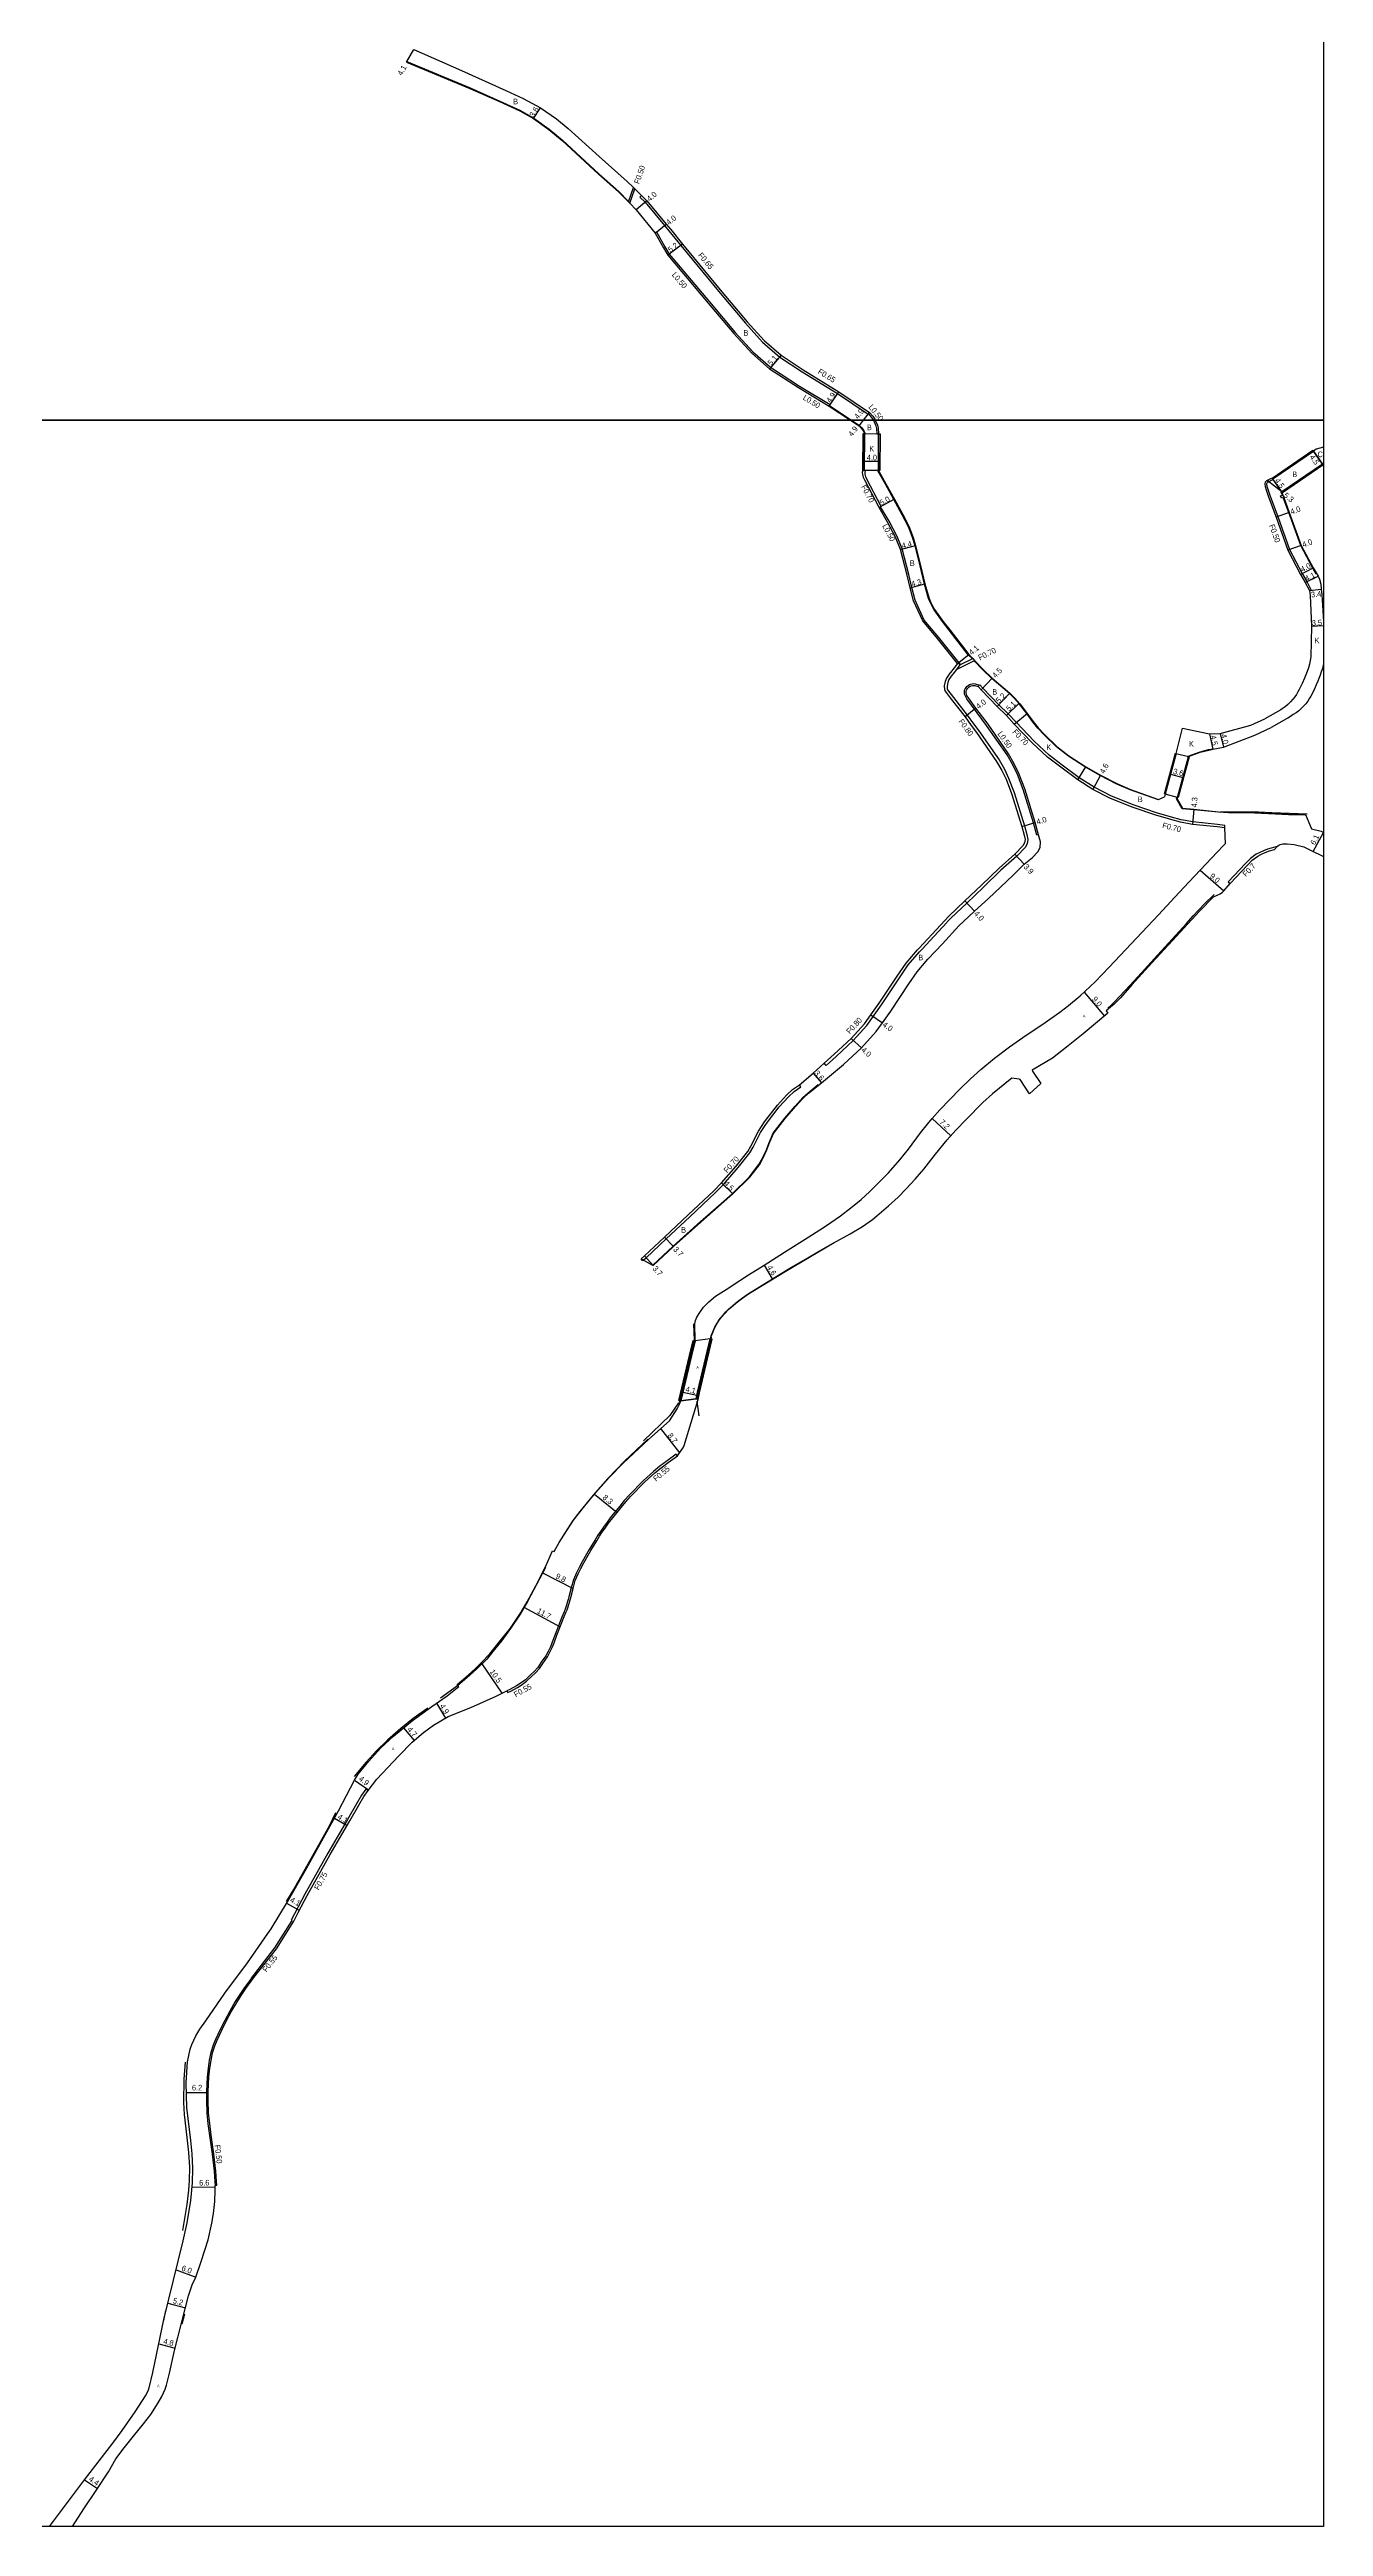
# Model space of a CAD drawing. Header units: metres. Extents: x -28000 to -24000, y -108000 to -105000.
# Drawn here: x -26763 to -26400, y -108000 to -107294 of the extents above; entities that cross this region are included whole.
import ezdxf

# ---------------------------------------------------------------- set-up
doc = ezdxf.new("R2010")
doc.units = ezdxf.units.M
doc.header["$LTSCALE"] = 2.5
for name, color, linetype in [('側溝・桝', 7, 'Continuous'), ('図郭', 7, 'Continuous'), ('幅員', 7, 'Continuous'), ('歩道・分離帯・安全施設', 7, 'Continuous'), ('舗装', 7, 'Continuous'), ('道路', 7, 'Continuous')]:
    doc.layers.add(name, color=color, linetype=linetype)
doc.styles.get("Standard").update_dxf_attribs({"font": ''})
doc.styles.add('YOKO_DECO', font='')
doc.styles.get('Standard').set_extended_font_data('@MS PGothic')
doc.styles.get('YOKO_DECO').set_extended_font_data('MS PGothic')

msp = doc.modelspace()

# ---------------------------------------------------------------- linework, layer by layer
at = {"layer": '側溝・桝'}
for points in [[(-26597.98, -107337.8), (-26596.55, -107333.71)], [(-26597.59, -107338.2), (-26596.16, -107334.1)], [(-26594.28, -107335.93), (-26594.71, -107336.42), (-26593.2, -107337.89), (-26587.72, -107344.56), (-26586.42, -107346.07), (-26583.07, -107350.26), (-26571.82, -107363.8), (-26564.61, -107372.36), (-26559.74, -107377.71), (-26554.85, -107382.01), (-26548.52, -107386.17), (-26538.43, -107392.41), (-26529.66, -107398.25)], [(-26590.32, -107346.67), (-26589.93, -107346.35)], [(-26589.93, -107346.35), (-26587.58, -107350.63), (-26586.32, -107352.68), (-26574.88, -107366.3), (-26567.58, -107374.96), (-26562.51, -107380.53), (-26557.52, -107384.92), (-26549.25, -107390.25), (-26540.52, -107395.53), (-26540.51, -107395.53)], [(-26540.79, -107395.95), (-26540.51, -107395.53)], [(-26529.66, -107398.25), (-26529.57, -107398.14), (-26529.26, -107397.74)], [(-26529.57, -107398.14), (-26528.78, -107399.12), (-26528.22, -107399.88), (-26528.18, -107400)], [(-26528.18, -107400), (-26527.54, -107401.57), (-26527.31, -107402.37), (-26527.2, -107403.84), (-26526.7, -107403.84)], [(-26525.96, -107424.54), (-26525.96, -107424.54), (-26530.03, -107416.82), (-26530.32, -107416.09), (-26530.5, -107415.36), (-26530.55, -107414.9), (-26530.48, -107414.31), (-26530.78, -107414.31)], [(-26414.4, -107416.71), (-26414.28, -107416.89), (-26414.92, -107417.14), (-26415.77, -107417.59), (-26415.9, -107417.68), (-26416.06, -107417.8), (-26416.13, -107417.88), (-26416.19, -107418.09), (-26416.21, -107418.3), (-26416.12, -107418.77), (-26415.83, -107419.62), (-26415.14, -107421.62), (-26413.03, -107427.46), (-26409.66, -107436.79), (-26406.07, -107443.66), (-26404.75, -107445.95), (-26403.46, -107448.43)], [(-26526.57, -107424.88), (-26526.13, -107424.64), (-26525.96, -107424.54)], [(-26503.38, -107469.53), (-26509.54, -107461.89), (-26513.69, -107456.91), (-26516.29, -107451.24), (-26517.21, -107447.6), (-26518.12, -107443.95), (-26519.98, -107436.67), (-26521.42, -107433.08), (-26523.71, -107428.76), (-26526.13, -107424.64)], [(-26404, -107448.49), (-26403.46, -107448.43)], [(-26503.38, -107469.53), (-26503.53, -107469.71), (-26504.53, -107470.99), (-26504.56, -107471.03), (-26505.56, -107472.3), (-26505.74, -107472.53), (-26506.66, -107473.82), (-26507.01, -107474.67), (-26507.18, -107475.72), (-26507.15, -107476.54), (-26507.06, -107476.81), (-26505.38, -107479), (-26501.44, -107484.03), (-26499.65, -107486.45), (-26498.15, -107488.49), (-26492.4, -107496.78), (-26490.88, -107499.4), (-26489.67, -107501.94), (-26488.09, -107506.03), (-26485.14, -107515.54), (-26484.49, -107517.99), (-26484.17, -107519.39), (-26484.42, -107520.68), (-26484.93, -107521.71), (-26487.37, -107524.19), (-26491.86, -107528.14), (-26496.8, -107533.04), (-26501.55, -107537.52), (-26506.13, -107541.8), (-26507.15, -107542.91), (-26507.28, -107543.05)], [(-26504.53, -107470.99), (-26499.36, -107468.44)], [(-26503.38, -107469.53), (-26504.21, -107469.3)], [(-26503.53, -107469.71), (-26499.87, -107467.91)], [(-26481.17, -107518.07), (-26481.66, -107518.21), (-26482.57, -107514.72), (-26485.54, -107505.15), (-26487.18, -107500.87), (-26488.49, -107498.14), (-26490.12, -107495.33), (-26495.95, -107486.91), (-26501.55, -107479.35), (-26501.78, -107478.98), (-26501.99, -107478.59), (-26502.15, -107478.17), (-26502.21, -107477.96), (-26502.27, -107477.58), (-26502.26, -107477.17), (-26502.21, -107476.9), (-26502.05, -107476.49), (-26501.81, -107476.12), (-26501.6, -107475.87), (-26501.23, -107475.55), (-26500.82, -107475.3), (-26500.5, -107475.17), (-26500.04, -107475.06), (-26499.57, -107475.03), (-26499.18, -107475.06), (-26497.99, -107475.49)], [(-26498.38, -107475.88), (-26497.99, -107475.49), (-26497.89, -107475.38)], [(-26428.11, -107516.15), (-26428.05, -107515.45), (-26430.2, -107515.13), (-26437.21, -107514.42), (-26440.53, -107513.79), (-26443.32, -107513.09), (-26447.57, -107511.84), (-26453.94, -107509.66), (-26460.39, -107507.07), (-26465.31, -107504.54), (-26469.61, -107501.83), (-26474.41, -107498.29), (-26478.1, -107495.43), (-26482.43, -107491.42), (-26487.56, -107486.05), (-26489.78, -107483.64), (-26492.45, -107481.03), (-26496.98, -107476.27), (-26497.89, -107475.38)], [(-26413.22, -107521.46), (-26415.91, -107522.17), (-26417.11, -107522.61), (-26418.34, -107523.2), (-26419.2, -107523.63), (-26420.82, -107524.81), (-26422.21, -107526.25), (-26427.16, -107531.49), (-26426.61, -107532.01)], [(-26514.61, -107550.96), (-26514.31, -107550.64), (-26510.9, -107546.97), (-26507.28, -107543.05)], [(-26541.67, -107583.78), (-26538.81, -107581.21), (-26533.99, -107576.66), (-26530.1, -107572.43), (-26525.9, -107566.5), (-26520.79, -107558.79), (-26518.25, -107555.16), (-26515.03, -107551.42), (-26514.61, -107550.96)], [(-26541.67, -107583.78), (-26542.21, -107583.18)], [(-26593.94, -107639.4), (-26592.93, -107638.57), (-26587.2, -107633.2), (-26580.51, -107626.89), (-26573.17, -107620.02), (-26570.93, -107617.71), (-26566.75, -107612.89), (-26563.36, -107608.71), (-26562.45, -107607.08), (-26560.3, -107602.91), (-26558.65, -107600.3), (-26555, -107595.54), (-26552.4, -107592.72), (-26550.76, -107591.21), (-26548.82, -107589.86), (-26549.25, -107589.3)], [(-26593.94, -107639.4), (-26594.38, -107638.86)], [(-26584.01, -107695), (-26584.33, -107694.54), (-26586.96, -107696.41), (-26589, -107697.98), (-26590.8, -107699.46), (-26593.65, -107702), (-26597.77, -107706.24), (-26599.16, -107707.76), (-26600.46, -107709.35), (-26602.85, -107712.29), (-26604.06, -107713.88), (-26605.09, -107715.31), (-26605.96, -107716.54), (-26606.64, -107717.59), (-26607.46, -107718.9), (-26609.16, -107721.7), (-26609.93, -107723.02), (-26611.13, -107725.19), (-26612.02, -107726.84), (-26612.76, -107728.37), (-26613.63, -107730.29), (-26614.27, -107732.63), (-26614.94, -107735.22), (-26615.1, -107735.9), (-26615.31, -107736.54), (-26615.56, -107737.5), (-26615.79, -107738.16), (-26615.98, -107738.67), (-26616.3, -107739.43), (-26616.94, -107741.01), (-26617.44, -107742.23), (-26618.87, -107745.93), (-26619.64, -107748.09), (-26620.16, -107749.37), (-26620.83, -107750.7), (-26621.5, -107751.97), (-26622.78, -107753.83), (-26623.77, -107755.27), (-26624.8, -107756.42), (-26625.87, -107757.4), (-26627.31, -107758.79), (-26628.79, -107759.86), (-26629.88, -107760.52), (-26631.72, -107761.54), (-26632.57, -107761.97)], [(-26672.15, -107790.37), (-26672.78, -107789.94), (-26673.98, -107791.68), (-26675.4, -107794.13), (-26678, -107798.59), (-26680.24, -107802.46), (-26683.55, -107808.21), (-26686.26, -107812.93), (-26690.09, -107819.84), (-26694, -107827.27), (-26693.88, -107827.33), (-26698.8, -107835.2), (-26705.42, -107843.79), (-26705.37, -107843.82), (-26707.3, -107846.47), (-26708.65, -107848.47), (-26709.95, -107850.48), (-26711.51, -107853.18), (-26712.96, -107855.85), (-26714.25, -107858.39), (-26715.54, -107861.27), (-26716.23, -107862.9), (-26716.89, -107864.98), (-26717.34, -107867.2), (-26717.68, -107869.44), (-26717.97, -107871.97), (-26718.09, -107873.98), (-26718.15, -107876.16), (-26718.15, -107878.54), (-26718.06, -107882.29), (-26717.72, -107885.31), (-26717.27, -107888.62), (-26716.55, -107893.94), (-26716, -107898.83), (-26715.8, -107901.83), (-26715.7, -107902.85)]]:
    msp.add_lwpolyline(points, dxfattribs=at)
msp.add_lwpolyline([(-26411.95, -107422.21), (-26412.19, -107421.56), (-26411.53, -107421.32), (-26411.29, -107421.98)], close=True, dxfattribs=at)
at = {"layer": '図郭'}
for points in [[(-27200, -106800), (-26400, -106800), (-26400, -107400), (-27200, -107400)], [(-27200, -107400), (-26400, -107400), (-26400, -108000), (-27200, -108000)]]:
    msp.add_lwpolyline(points, close=True, dxfattribs=at)
at = {"layer": '幅員'}
for points in [[(-26661.15, -107297.95), (-26659.13, -107294.39)], [(-26624.97, -107314.05), (-26623.05, -107311.01)], [(-26592.72, -107337.45), (-26595.73, -107340.09)], [(-26590.32, -107346.67), (-26587.23, -107344.14)], [(-26582.57, -107349.85), (-26586.72, -107352.97)], [(-26554.45, -107381.49), (-26557.82, -107385.32)], [(-26540.79, -107395.95), (-26538.08, -107391.87)], [(-26532.27, -107401.6), (-26531.02, -107400)], [(-26531.02, -107400), (-26529.26, -107397.74)], [(-26530.76, -107411.65), (-26526.76, -107411.69)], [(-26400.31, -107412.5), (-26402.86, -107408.79)], [(-26411.85, -107420.42), (-26416.03, -107417.16)], [(-26411.85, -107420.42), (-26414.4, -107416.71)], [(-26522.19, -107422.46), (-26526.57, -107424.88)], [(-26409.74, -107426.27), (-26413.5, -107427.63)], [(-26520.45, -107436.83), (-26516.2, -107435.71)], [(-26406.36, -107435.63), (-26410.12, -107436.99)], [(-26406.5, -107443.9), (-26402.94, -107442.08)], [(-26517.69, -107447.72), (-26513.53, -107446.62)], [(-26405.19, -107446.19), (-26401.48, -107444.45)], [(-26404, -107448.49), (-26400.62, -107448.13)], [(-26403.43, -107458.65), (-26400, -107458.5)], [(-26504.21, -107469.3), (-26501.05, -107466.69)], [(-26497.48, -107476.76), (-26494.39, -107473.49)], [(-26492.94, -107481.53), (-26489.36, -107477.76)], [(-26498.97, -107482), (-26502.08, -107484.52)], [(-26490.28, -107484.12), (-26486.65, -107480.61)], [(-26432.47, -107489.31), (-26431.51, -107493.71)], [(-26429.41, -107489.22), (-26428.46, -107493.1)], [(-26463.49, -107501.08), (-26465.65, -107505.14)], [(-26443.52, -107500.79), (-26440.04, -107501.73)], [(-26436.95, -107510.83), (-26437.31, -107515.11)], [(-26485.91, -107515.76), (-26482.09, -107514.58)], [(-26402.92, -107522.82), (-26400, -107517.45)], [(-26487.92, -107523.6), (-26485.25, -107526.45)], [(-26435.07, -107528.14), (-26428.33, -107534.06)], [(-26502.1, -107536.94), (-26499.36, -107539.85)], [(-26468.17, -107562.92), (-26462.41, -107569.8)], [(-26528.88, -107569.33), (-26525.62, -107571.64)], [(-26534.56, -107576.1), (-26531.57, -107578.75)], [(-26545.34, -107585.99), (-26543, -107588.72)], [(-26511.49, -107598.95), (-26506.16, -107603.86)], [(-26571.44, -107617.24), (-26568.24, -107620.4)], [(-26587.68, -107632.69), (-26585.13, -107635.37)], [(-26590.96, -107640.83), (-26593.4, -107638.05)], [(-26559.34, -107640.72), (-26556.99, -107644.62)], [(-26582.46, -107676.87), (-26578.45, -107677.73)], [(-26588.8, -107687.26), (-26583.45, -107694.16)], [(-26607.61, -107705.91), (-26601.2, -107711.15)], [(-26622.48, -107728.3), (-26613.73, -107732.77)], [(-26627.71, -107738.15), (-26617.41, -107743.69)], [(-26639.88, -107753.99), (-26633.98, -107762.66)], [(-26652.62, -107765.5), (-26650.1, -107769.72)], [(-26662, -107772.51), (-26658.97, -107776.07)], [(-26675.98, -107787.39), (-26671.99, -107790.13)], [(-26681.7, -107798.23), (-26678.12, -107800.31)], [(-26695.32, -107822.47), (-26691.72, -107824.42)], [(-26723.86, -107876.39), (-26717.65, -107876.39)], [(-26722.25, -107903.38), (-26715.69, -107903.22)], [(-26726.81, -107926.85), (-26721.18, -107928.94)], [(-26729.15, -107936.43), (-26724.12, -107937.72)], [(-26731.73, -107948), (-26727.06, -107949.2)], [(-26752.88, -107986.75), (-26749.21, -107989.23)]]:
    msp.add_lwpolyline(points, dxfattribs=at)
at = {"layer": '歩道・分離帯・安全施設'}
for points in [[(-26661.1, -107297.81), (-26643.05, -107305.31), (-26634.64, -107309.06), (-26628.86, -107311.7), (-26624.89, -107313.92), (-26620.51, -107317.03), (-26616.75, -107320.2), (-26606.37, -107329.75), (-26600.73, -107334.79), (-26597.92, -107337.64)], [(-26540.71, -107395.83), (-26534.41, -107400)], [(-26534.41, -107400), (-26532.18, -107401.48), (-26531.53, -107402.15), (-26530.87, -107403.02), (-26530.56, -107403.75)], [(-26500.01, -107467.98), (-26501.17, -107466.79), (-26506.58, -107459.84), (-26508.5, -107457.33), (-26510.91, -107454.01), (-26511.84, -107452.24), (-26512.48, -107450.79), (-26513.68, -107446.66), (-26514.91, -107441.43), (-26516.34, -107435.75), (-26517.02, -107433.41), (-26518.17, -107430.39), (-26519.95, -107426.93), (-26522.33, -107422.53), (-26524.75, -107418.2), (-26526.91, -107414.42)], [(-26400.15, -107412.47), (-26400, -107412.69)], [(-26411.67, -107421.37), (-26412, -107420.47)], [(-26402.05, -107443.81), (-26403.07, -107442.15), (-26406.49, -107435.69), (-26409.88, -107426.32), (-26411.43, -107422.03)], [(-26446.99, -107508.14), (-26447.28, -107508.04), (-26455.04, -107505.32), (-26458.89, -107503.63), (-26463.56, -107501.22), (-26467.8, -107498.85), (-26472.58, -107495.72), (-26476.03, -107493.05), (-26479.57, -107489.64), (-26481.37, -107487.67), (-26482.9, -107485.77), (-26484.5, -107483.58), (-26486.59, -107480.91), (-26488.02, -107479.26), (-26489.46, -107477.87), (-26494.49, -107473.6), (-26496.98, -107471.13), (-26499.51, -107468.51)], [(-26438.51, -107495.69), (-26435.11, -107494.45), (-26432.7, -107493.82), (-26431.54, -107493.56)], [(-26405.17, -107512.48), (-26409.92, -107512.37), (-26421.46, -107511.86), (-26427.08, -107511.82), (-26429.94, -107511.68), (-26436.96, -107510.97), (-26440.21, -107510.65), (-26441.85, -107507.87), (-26441.71, -107507.38)], [(-26404.63, -107512.23), (-26414.73, -107511.79), (-26418.54, -107511.63), (-26422.66, -107511.64), (-26429.46, -107511.62)], [(-26461.39, -107567.44), (-26460.47, -107566.59), (-26459.63, -107565.76), (-26457.97, -107564.1), (-26455.17, -107561.05), (-26451.85, -107557.4), (-26447.29, -107552.37), (-26443.07, -107547.78), (-26439.05, -107543.33), (-26437.09, -107541.18), (-26435.5, -107539.47), (-26433.84, -107537.76), (-26431.17, -107535.07)], [(-26591.06, -107640.72), (-26585.23, -107635.26), (-26577.45, -107628.28), (-26570.78, -107622.42), (-26568.34, -107620.29), (-26563.46, -107615.49), (-26560.78, -107612), (-26559.68, -107610.06), (-26558.65, -107607.8), (-26558, -107606.02), (-26556.78, -107603.12), (-26553.45, -107598.84), (-26550.46, -107595.39), (-26548.27, -107592.96), (-26546.8, -107591.6), (-26543.89, -107589.24)], [(-26574.38, -107661.04), (-26573.97, -107659.9), (-26573.62, -107659.08), (-26572.95, -107657.77), (-26572.27, -107656.62), (-26571.46, -107655.49), (-26570.74, -107654.65), (-26569.23, -107653.14), (-26568.01, -107652.04), (-26566.9, -107651.09), (-26565.02, -107649.73), (-26563.73, -107648.88), (-26562.49, -107648.08), (-26559.89, -107646.44), (-26553.36, -107642.47), (-26539.34, -107634.27)], [(-26579.42, -107657.42), (-26579.23, -107662.1)], [(-26578.4, -107678.65), (-26574.32, -107661.23)], [(-26583.43, -107679.81), (-26581.74, -107672.69), (-26579.27, -107662.43)], [(-26583.75, -107679.88), (-26586.15, -107683.48), (-26593.65, -107690.78)], [(-26577.81, -107683.59), (-26578.4, -107679.47)], [(-26592.42, -107690.25), (-26599.04, -107696.52), (-26603.83, -107701.44), (-26608.04, -107706.24), (-26611.84, -107710.88), (-26613.78, -107713.43), (-26616.67, -107717.85)], [(-26621.61, -107726.78), (-26626.74, -107736.51), (-26628.84, -107740.11), (-26631.54, -107744.19), (-26634.07, -107747.57), (-26636.57, -107750.76), (-26638.33, -107752.95), (-26641.17, -107755.73), (-26644.03, -107758.27), (-26646.64, -107760.48), (-26651.52, -107764.02)], [(-26655.12, -107766.86), (-26659.29, -107769.84), (-26662.77, -107772.68), (-26666.56, -107776.04), (-26669.75, -107779.09), (-26672.71, -107782.27), (-26676.04, -107786.34)], [(-26681.4, -107796.74), (-26683.15, -107800.3), (-26685.03, -107803.77), (-26690.5, -107813.56), (-26693.04, -107818.04), (-26695.47, -107821.92)], [(-26724.26, -107867.75), (-26724.6, -107872.62), (-26724.67, -107879.2), (-26724.52, -107882.68), (-26723.75, -107889.16), (-26723.26, -107893.45), (-26723, -107897.64), (-26723.05, -107901.43), (-26723.26, -107904.18), (-26723.76, -107908.26), (-26725, -107915.67)], [(-26729.8, -107938.44), (-26730.38, -107941.36)], [(-26725.04, -107942.29), (-26724.34, -107939.4)]]:
    msp.add_lwpolyline(points, dxfattribs=at)
at = {"layer": '舗装'}
for points in [[(-26530.7, -107403.81), (-26527.2, -107403.84), (-26526.7, -107403.84)], [(-26526.78, -107414.34), (-26530.48, -107414.31), (-26530.78, -107414.31)], [(-26400.31, -107412.5), (-26400, -107412.44)], [(-26411.85, -107420.42), (-26414.28, -107416.89), (-26414.4, -107416.71)], [(-26488.08, -107486.53), (-26484.38, -107483.49)], [(-26470, -107502.41), (-26467.72, -107498.72)], [(-26441.56, -107507.42), (-26445.04, -107506.49)], [(-26574.7, -107661.64), (-26578.94, -107662.25)], [(-26578.68, -107678.8), (-26583.06, -107679.37)]]:
    msp.add_lwpolyline(points, dxfattribs=at)
at = {"layer": '道路'}
for points in [[(-26661.15, -107297.95), (-26659.13, -107294.39)], [(-26659.13, -107294.39), (-26645.55, -107300.39), (-26632.92, -107306.06), (-26627.99, -107308.35), (-26623.05, -107311.01), (-26618.44, -107314.16), (-26615.14, -107316.92), (-26606.28, -107324.86), (-26598.34, -107331.97), (-26596.55, -107333.71), (-26596.16, -107334.1), (-26594.28, -107335.93), (-26592.72, -107337.45), (-26587.23, -107344.14), (-26585.92, -107345.65), (-26582.57, -107349.85), (-26571.32, -107363.39), (-26564.12, -107371.93), (-26559.28, -107377.24), (-26554.45, -107381.49), (-26548.17, -107385.62), (-26538.08, -107391.87), (-26529.26, -107397.74), (-26528.39, -107398.81), (-26527.78, -107399.64), (-26527.64, -107400)], [(-26661.15, -107297.95), (-26643.11, -107305.45), (-26634.7, -107309.19), (-26628.93, -107311.83), (-26624.97, -107314.05), (-26620.61, -107317.14), (-26616.85, -107320.31), (-26606.47, -107329.86), (-26600.83, -107334.9), (-26597.98, -107337.8), (-26597.59, -107338.2), (-26595.73, -107340.09), (-26590.32, -107346.67), (-26588.01, -107350.88), (-26586.72, -107352.97), (-26575.27, -107366.62), (-26567.95, -107375.29), (-26562.86, -107380.89), (-26557.82, -107385.32), (-26549.51, -107390.67), (-26540.79, -107395.95), (-26534.68, -107400)], [(-26534.68, -107400), (-26532.27, -107401.6), (-26531.64, -107402.25), (-26531, -107403.1), (-26530.7, -107403.81)], [(-26527.64, -107400), (-26527.06, -107401.41), (-26526.82, -107402.28), (-26526.7, -107403.84)], [(-26530.78, -107414.31), (-26530.7, -107403.81)], [(-26526.78, -107414.34), (-26526.7, -107403.84)], [(-26400, -107407.62), (-26402.08, -107408.27), (-26402.86, -107408.79)], [(-26504.21, -107469.3), (-26509.92, -107462.2), (-26514.11, -107457.18), (-26516.76, -107451.4), (-26517.69, -107447.72), (-26518.61, -107444.08), (-26520.45, -107436.83), (-26521.88, -107433.29), (-26524.15, -107429), (-26526.57, -107424.88), (-26530.67, -107417.11), (-26530.99, -107416.3), (-26531.19, -107415.48), (-26531.25, -107414.9), (-26531.18, -107414.31)], [(-26531.18, -107414.31), (-26530.78, -107414.31)], [(-26526.78, -107414.34), (-26524.62, -107418.12), (-26522.19, -107422.46), (-26519.82, -107426.86), (-26518.03, -107430.33), (-26516.88, -107433.36), (-26516.2, -107435.71), (-26514.76, -107441.39), (-26513.53, -107446.62), (-26512.33, -107450.74), (-26511.71, -107452.18), (-26510.78, -107453.93), (-26508.38, -107457.24), (-26506.46, -107459.74), (-26501.05, -107466.69), (-26499.87, -107467.91), (-26499.36, -107468.44), (-26496.88, -107471.03), (-26494.39, -107473.49), (-26489.36, -107477.76), (-26487.91, -107479.16), (-26486.48, -107480.81), (-26484.38, -107483.49), (-26482.78, -107485.68), (-26481.25, -107487.57), (-26479.46, -107489.53), (-26475.94, -107492.93), (-26472.49, -107495.6), (-26467.72, -107498.72), (-26463.49, -107501.08), (-26458.83, -107503.5), (-26454.99, -107505.18), (-26447.23, -107507.9), (-26446.94, -107508)], [(-26402.86, -107408.79), (-26414.4, -107416.71)], [(-26400.31, -107412.5), (-26411.85, -107420.42)], [(-26400, -107412.95), (-26400.31, -107412.5)], [(-26414.4, -107416.71), (-26414.57, -107416.47), (-26415.13, -107416.69), (-26416.03, -107417.16), (-26416.2, -107417.27), (-26416.41, -107417.44), (-26416.57, -107417.63), (-26416.69, -107418), (-26416.72, -107418.33), (-26416.6, -107418.9), (-26416.3, -107419.78), (-26415.62, -107421.78), (-26413.5, -107427.63), (-26410.12, -107436.99), (-26406.5, -107443.9), (-26405.19, -107446.19), (-26404, -107448.49), (-26403.75, -107449.96), (-26403.43, -107458.65), (-26403.57, -107467.43), (-26403.75, -107468.47), (-26404, -107469.5), (-26404.3, -107470.52), (-26404.64, -107471.53), (-26404.82, -107472.04), (-26405.39, -107473.51), (-26406.02, -107474.95), (-26406.73, -107476.36), (-26406.88, -107476.66), (-26407.28, -107477.37), (-26407.69, -107478.08), (-26408.13, -107478.76), (-26408.62, -107479.4), (-26408.68, -107479.47), (-26409.38, -107480.22), (-26410.12, -107480.93), (-26410.91, -107481.59), (-26411.72, -107482.22), (-26412.1, -107482.49), (-26416.65, -107485.07)], [(-26411.85, -107420.42), (-26411.53, -107421.32), (-26411.29, -107421.98), (-26409.74, -107426.27), (-26406.36, -107435.63), (-26402.94, -107442.08), (-26401.48, -107444.45), (-26401.13, -107445.28), (-26400.77, -107446.65), (-26400.62, -107448.13), (-26400.45, -107449.69), (-26400, -107457.34)], [(-26504.21, -107469.3), (-26505.19, -107470.53), (-26506.19, -107471.81), (-26506.38, -107472.05), (-26507.37, -107473.43), (-26507.79, -107474.45), (-26507.99, -107475.68), (-26507.94, -107476.69), (-26507.77, -107477.19), (-26506.01, -107479.49), (-26502.08, -107484.52), (-26500.3, -107486.93), (-26498.8, -107488.95), (-26493.08, -107497.21), (-26491.59, -107499.78), (-26490.4, -107502.26), (-26488.85, -107506.29), (-26485.91, -107515.76), (-26485.27, -107518.18), (-26484.99, -107519.4), (-26485.19, -107520.42), (-26485.59, -107521.24), (-26487.92, -107523.6), (-26492.41, -107527.55), (-26497.36, -107532.47), (-26502.1, -107536.94), (-26506.7, -107541.24), (-26507.87, -107542.51)], [(-26400, -107469.42), (-26400.06, -107469.76), (-26400.31, -107470.73), (-26400.61, -107471.69), (-26400.95, -107472.64), (-26401.31, -107473.58), (-26401.6, -107474.31), (-26402.04, -107475.41), (-26402.52, -107476.51), (-26403.04, -107477.58), (-26403.61, -107478.62), (-26403.97, -107479.2), (-26404.49, -107479.99), (-26405.06, -107480.75), (-26405.68, -107481.47), (-26406.34, -107482.13), (-26407.06, -107482.75), (-26407.81, -107483.31), (-26408.59, -107483.84), (-26409.39, -107484.35), (-26410.19, -107484.85), (-26410.56, -107485.07), (-26414.88, -107487.48)], [(-26590.96, -107640.83), (-26585.13, -107635.37), (-26577.35, -107628.4), (-26570.68, -107622.54), (-26568.24, -107620.4), (-26563.35, -107615.59), (-26560.66, -107612.09), (-26559.55, -107610.12), (-26558.51, -107607.86), (-26557.86, -107606.07), (-26556.65, -107603.2), (-26553.33, -107598.93), (-26550.34, -107595.49), (-26548.16, -107593.07), (-26546.7, -107591.71), (-26543, -107588.72), (-26536.66, -107583.56), (-26531.57, -107578.75), (-26527.44, -107574.12), (-26525.62, -107571.64), (-26523.26, -107568.31), (-26518.14, -107560.59), (-26515.72, -107557.13), (-26512.64, -107553.55), (-26508.55, -107549.14), (-26503.86, -107544.06), (-26501.12, -107541.49), (-26499.36, -107539.85), (-26495.44, -107536.21), (-26488.37, -107529.57), (-26485.25, -107526.45), (-26482.84, -107524.59), (-26481.35, -107522.98), (-26480.71, -107521.67), (-26480.64, -107520.12), (-26481.17, -107518.07), (-26482.09, -107514.58), (-26485.06, -107504.98), (-26486.72, -107500.67), (-26488.05, -107497.91), (-26489.7, -107495.06), (-26495.54, -107486.62), (-26498.97, -107482), (-26501.14, -107479.08), (-26501.34, -107478.73), (-26501.53, -107478.38), (-26501.68, -107478.01), (-26501.72, -107477.86), (-26501.77, -107477.54), (-26501.76, -107477.23), (-26501.72, -107477.04), (-26501.6, -107476.72), (-26501.41, -107476.42), (-26501.24, -107476.22), (-26500.94, -107475.96), (-26500.59, -107475.75), (-26500.35, -107475.65), (-26499.97, -107475.56), (-26499.57, -107475.53), (-26499.28, -107475.55), (-26498.38, -107475.88)], [(-26427.86, -107520.54), (-26428.11, -107516.15), (-26430.28, -107515.82), (-26437.31, -107515.11), (-26440.68, -107514.47), (-26443.5, -107513.77), (-26447.78, -107512.51), (-26454.19, -107510.32), (-26460.68, -107507.71), (-26465.65, -107505.14), (-26470, -107502.41), (-26474.83, -107498.85), (-26478.56, -107495.96), (-26482.93, -107491.91), (-26488.08, -107486.53), (-26490.28, -107484.12), (-26492.94, -107481.53), (-26497.48, -107476.76), (-26498.38, -107475.88)], [(-26441.94, -107494.9), (-26440.19, -107487.68), (-26432.47, -107489.31), (-26429.41, -107489.22), (-26420.71, -107486.87), (-26416.65, -107485.07)], [(-26438.46, -107495.83), (-26435.07, -107494.59), (-26432.67, -107493.96), (-26431.51, -107493.71), (-26428.46, -107493.1), (-26419.56, -107489.67), (-26414.88, -107487.48)], [(-26441.94, -107494.9), (-26445.04, -107506.49)], [(-26438.46, -107495.83), (-26441.56, -107507.42)], [(-26445.04, -107506.49), (-26445.29, -107507.29)], [(-26446.94, -107508), (-26445.29, -107507.29)], [(-26441.56, -107507.42), (-26441.69, -107507.85), (-26440.12, -107510.51), (-26436.95, -107510.83), (-26429.93, -107511.53), (-26427.07, -107511.67), (-26421.45, -107511.71), (-26409.92, -107512.22), (-26405.07, -107512.33), (-26404.16, -107514.61), (-26403.37, -107516.38)], [(-26569.36, -107647.13), (-26568.42, -107646.5), (-26563.72, -107643.49), (-26559.34, -107640.72), (-26552.42, -107636.32), (-26547.61, -107633.24), (-26542.37, -107629.93), (-26540.35, -107628.58), (-26537.59, -107626.68), (-26534.62, -107624.35), (-26531.69, -107621.97), (-26529.26, -107619.77), (-26526.71, -107617.27), (-26523.88, -107614.37), (-26520.63, -107610.64), (-26518.23, -107607.64), (-26514.73, -107603.01), (-26512.8, -107600.54), (-26511.49, -107598.95), (-26509.23, -107596.45), (-26503.6, -107590.52), (-26500.53, -107587.62), (-26497.61, -107584.96), (-26493.73, -107581.74), (-26489.44, -107578.47), (-26484.72, -107575.18), (-26480.22, -107572.23), (-26475.06, -107568.61), (-26472.6, -107566.67), (-26469.28, -107563.95), (-26464.98, -107559.96), (-26460.99, -107555.82), (-26447.01, -107540.89), (-26442.3, -107535.88), (-26438.32, -107531.57), (-26430.18, -107522.96), (-26428.53, -107521.22), (-26427.86, -107520.54)], [(-26431.34, -107535.76), (-26429.43, -107534.92), (-26428.73, -107534.44), (-26428.33, -107534.06), (-26426.61, -107532.01), (-26421.66, -107526.77), (-26420.27, -107525.33), (-26418.65, -107524.15), (-26417.79, -107523.72), (-26416.56, -107523.13), (-26415.36, -107522.69), (-26413.93, -107522.31), (-26413.13, -107521.36), (-26412.75, -107521.06), (-26412.33, -107520.83), (-26411.58, -107520.67), (-26410.38, -107520.62), (-26408.38, -107520.82), (-26405.63, -107521.52), (-26403.66, -107522.45), (-26400, -107524.3)], [(-26403.37, -107516.38), (-26400.68, -107517.05), (-26400, -107517.45)], [(-26431.34, -107535.76), (-26435.34, -107539.8), (-26442.97, -107548.18), (-26448.85, -107554.58), (-26454.58, -107560.87), (-26457.83, -107564.57), (-26459.17, -107565.9), (-26459.75, -107566.42), (-26460.69, -107567.21), (-26461.85, -107568.22), (-26461.38, -107568.94), (-26468.42, -107574.83), (-26473.22, -107578.61), (-26477.17, -107581.74), (-26482.95, -107585.16), (-26482.91, -107585.43), (-26480.47, -107588.96)], [(-26545.34, -107585.99), (-26542.21, -107583.18), (-26539.35, -107580.62), (-26534.56, -107576.1), (-26530.72, -107571.93), (-26528.88, -107569.33), (-26526.56, -107566.05), (-26521.45, -107558.34), (-26518.88, -107554.67), (-26515.63, -107550.89), (-26515.19, -107550.42), (-26511.49, -107546.43), (-26507.87, -107542.51)], [(-26594.38, -107638.86), (-26593.4, -107638.05), (-26587.68, -107632.69), (-26580.99, -107626.38), (-26573.66, -107619.52), (-26571.44, -107617.24), (-26567.29, -107612.44), (-26563.94, -107608.32), (-26563.07, -107606.75), (-26560.91, -107602.56), (-26559.23, -107599.9), (-26555.54, -107595.09), (-26552.9, -107592.22), (-26551.2, -107590.66), (-26549.25, -107589.3), (-26545.34, -107585.99)], [(-26483.73, -107591.91), (-26486.4, -107587.79), (-26486.67, -107587.71), (-26488.76, -107587.43), (-26494.22, -107591.88)], [(-26480.47, -107588.96), (-26483.73, -107591.91)], [(-26756.27, -108000), (-26753.09, -107994.96), (-26749.54, -107989.72), (-26746.09, -107984.41), (-26743.95, -107980.69), (-26741.63, -107977.57), (-26738.95, -107974.26), (-26736.1, -107970.72), (-26733.97, -107968.07), (-26731.88, -107964.75), (-26730.86, -107962.98), (-26729.95, -107960.92), (-26729.51, -107959.77), (-26729.21, -107958.65), (-26728.71, -107956.36), (-26727.22, -107949.85), (-26723.24, -107934.3), (-26722.23, -107931.21), (-26721.18, -107928.94), (-26719.7, -107924.53), (-26717.68, -107918.3), (-26716.65, -107913.56), (-26716.14, -107910.84), (-26715.78, -107907.4), (-26715.66, -107904.28), (-26715.7, -107902.85), (-26715.2, -107902.78), (-26715.3, -107901.77), (-26715.5, -107898.76), (-26716.05, -107893.86), (-26716.78, -107888.52), (-26717.22, -107885.23), (-26717.56, -107882.23), (-26717.65, -107878.52), (-26717.65, -107876.15), (-26717.59, -107873.98), (-26717.47, -107872), (-26717.19, -107869.49), (-26716.85, -107867.27), (-26716.41, -107865.09), (-26715.77, -107863.07), (-26715.08, -107861.46), (-26713.8, -107858.6), (-26712.53, -107856.07), (-26711.07, -107853.42), (-26709.53, -107850.74), (-26708.24, -107848.75), (-26706.9, -107846.76), (-26704.62, -107843.63), (-26698.25, -107835.48), (-26693.26, -107827.55), (-26692.08, -107825.09), (-26689.43, -107820.21), (-26685.6, -107813.3), (-26682.9, -107808.59), (-26679.58, -107802.84), (-26677.34, -107798.97), (-26674.75, -107794.51), (-26673.33, -107792.09), (-26672.13, -107790.33), (-26669.61, -107787.13), (-26663.4, -107780.45), (-26659.56, -107776.57), (-26656.34, -107773.83), (-26653.51, -107771.75), (-26649.35, -107769.26), (-26642.89, -107766.68), (-26635.68, -107763.5), (-26632.57, -107761.97), (-26632.32, -107762.47), (-26631.46, -107762.04), (-26629.59, -107761), (-26628.48, -107760.33), (-26626.95, -107759.22), (-26625.48, -107757.81), (-26624.4, -107756.82), (-26623.33, -107755.62), (-26622.31, -107754.15), (-26621.02, -107752.27), (-26620.33, -107750.96), (-26619.65, -107749.61), (-26619.12, -107748.29), (-26618.35, -107746.12), (-26616.92, -107742.44), (-26616.42, -107741.22), (-26615.78, -107739.64), (-26615.46, -107738.87), (-26615.27, -107738.35), (-26615.03, -107737.67), (-26614.77, -107736.7), (-26614.56, -107736.05), (-26614.4, -107735.36), (-26613.73, -107732.77), (-26613.1, -107730.48), (-26612.25, -107728.61), (-26611.52, -107727.09), (-26610.64, -107725.46), (-26609.45, -107723.3), (-26608.68, -107721.98), (-26606.98, -107719.2), (-26606.17, -107717.89), (-26605.5, -107716.86), (-26604.63, -107715.64), (-26603.61, -107714.22), (-26602.41, -107712.63), (-26600.02, -107709.7), (-26598.73, -107708.12), (-26597.36, -107706.62), (-26593.26, -107702.41), (-26590.43, -107699.88), (-26588.66, -107698.42), (-26586.63, -107696.86), (-26584.01, -107695), (-26582.32, -107692.49), (-26582.12, -107692.03), (-26578.09, -107678.92), (-26578.68, -107678.8), (-26578.27, -107676.9), (-26576.41, -107668.9), (-26574.7, -107661.64), (-26574.6, -107661.67), (-26574.36, -107660.85), (-26573.94, -107659.7), (-26573.32, -107658.37), (-26572.67, -107657.19), (-26572.17, -107656.39), (-26571.64, -107655.66), (-26571.02, -107654.9), (-26570.19, -107654.01), (-26569.43, -107653.23), (-26568.32, -107652.24), (-26567.59, -107651.6), (-26566.49, -107650.71), (-26564.78, -107649.52), (-26563.86, -107648.9), (-26558.62, -107645.6), (-26551.47, -107641.29), (-26546.89, -107638.58), (-26543.78, -107636.8), (-26539.65, -107634.4), (-26534.81, -107631.72), (-26531.33, -107629.64), (-26528.46, -107627.71), (-26527.17, -107626.66), (-26525.85, -107625.54), (-26523.88, -107623.81), (-26521.18, -107621.34), (-26518.84, -107618.96), (-26516.29, -107616.21), (-26513.8, -107613.38), (-26510.5, -107609.08), (-26507.22, -107605.02), (-26504.67, -107602.24), (-26501.78, -107599.22), (-26496.99, -107594.36), (-26494.22, -107591.88)], [(-26594.38, -107638.86), (-26590.96, -107640.83)], [(-26619.56, -107722.11), (-26619.09, -107722.3), (-26617.69, -107719.73), (-26616.4, -107717.61), (-26613.61, -107713.36), (-26610.35, -107709.21), (-26607.22, -107705.44), (-26603.42, -107701.17), (-26599.47, -107697.14), (-26592.2, -107690.22), (-26586.23, -107685.03), (-26584.12, -107681.66), (-26583.89, -107681.19), (-26583.34, -107680.09), (-26583.06, -107679.37), (-26579.97, -107666.54), (-26578.94, -107662.25), (-26579.09, -107657.36), (-26578.9, -107656.41), (-26578.48, -107655.48), (-26577.65, -107654.15), (-26576.58, -107652.67), (-26575.09, -107651.14), (-26573.14, -107649.53), (-26569.36, -107647.13)], [(-26641.66, -107755.66), (-26639.88, -107753.99), (-26637.45, -107751.42), (-26634, -107747.1), (-26631.57, -107744.06), (-26628.51, -107739.53), (-26626.78, -107736.56), (-26624.37, -107732.07), (-26621.62, -107726.58), (-26619.56, -107722.11)], [(-26762.85, -108000), (-26760.55, -107996.98), (-26752.88, -107986.75), (-26744.86, -107976.23), (-26742.2, -107972.68), (-26738.43, -107967.38), (-26736.38, -107964.15), (-26735.56, -107962.8), (-26734.78, -107961.4), (-26734.51, -107960.54), (-26733.43, -107956.16), (-26730.29, -107941.07), (-26724.79, -107918.61), (-26723.68, -107913.48), (-26722.64, -107907.17), (-26722.12, -107902.11), (-26722.04, -107897.9), (-26722.18, -107893.85), (-26722.62, -107890.07), (-26723.79, -107880.69), (-26723.91, -107873.6), (-26723.57, -107867.65), (-26722.76, -107864.07), (-26722.29, -107862.7), (-26721.14, -107860.19), (-26720.05, -107858.31), (-26718.35, -107855.92), (-26712.88, -107848.08), (-26706.5, -107839.46), (-26703.2, -107834.74), (-26700.65, -107831.08), (-26699.71, -107829.71), (-26695.05, -107822.03), (-26690.05, -107813.22), (-26680.54, -107796.14), (-26675.98, -107787.39), (-26674.99, -107785.71), (-26671.88, -107781.95), (-26668.61, -107778.3), (-26664.84, -107774.9), (-26659.49, -107770.39), (-26653.94, -107766.46), (-26649.62, -107763.33), (-26646.26, -107760.69), (-26646.72, -107760.17)], [(-26646.72, -107760.17), (-26643.63, -107757.51), (-26642.48, -107756.41), (-26641.66, -107755.66)]]:
    msp.add_lwpolyline(points, dxfattribs=at)
for points in [[(-26530.78, -107414.31), (-26531.18, -107414.31), (-26531.1, -107403.81), (-26530.7, -107403.81)], [(-26526.78, -107414.34), (-26530.48, -107414.31), (-26530.78, -107414.31), (-26530.7, -107403.81), (-26527.2, -107403.84), (-26526.7, -107403.84)], [(-26526.78, -107414.34), (-26526.7, -107403.84), (-26526.3, -107403.85), (-26526.38, -107414.34)], [(-26402.86, -107408.79), (-26414.4, -107416.71), (-26414.57, -107416.47), (-26403.03, -107408.54)], [(-26400.31, -107412.5), (-26411.85, -107420.42), (-26414.28, -107416.89), (-26414.4, -107416.71), (-26402.86, -107408.79)], [(-26400.14, -107412.75), (-26411.68, -107420.67), (-26411.85, -107420.42), (-26400.31, -107412.5)], [(-26445.04, -107506.49), (-26445.23, -107506.44), (-26442.13, -107494.84), (-26441.94, -107494.9)], [(-26445.04, -107506.49), (-26441.94, -107494.9), (-26438.46, -107495.83), (-26441.56, -107507.42)], [(-26441.56, -107507.42), (-26438.46, -107495.83), (-26438.27, -107495.88), (-26441.37, -107507.47)], [(-26578.94, -107662.25), (-26579.97, -107666.54), (-26583.06, -107679.37), (-26583.65, -107679.26), (-26580.56, -107666.4), (-26579.54, -107662.15)], [(-26583.06, -107679.37), (-26578.68, -107678.8), (-26578.27, -107676.9), (-26576.41, -107668.9), (-26574.7, -107661.64), (-26578.94, -107662.25), (-26579.97, -107666.54)], [(-26578.09, -107678.92), (-26577.68, -107677.02), (-26575.82, -107669.03), (-26574.11, -107661.77), (-26574.7, -107661.64), (-26576.41, -107668.9), (-26578.27, -107676.9), (-26578.68, -107678.8)]]:
    msp.add_lwpolyline(points, close=True, dxfattribs=at)

# ---------------------------------------------------------------- texts
at = {"layer": '側溝・桝'}
for s, rotation, p in [('F0.50', 70.75752, (-26594.91, -107332.82)), ('L0.50', 310.01886, (-26585.7, -107358.63)), ('F0.65', 309.71852, (-26578.25, -107353.05)), ('F0.65', 328.22003, (-26544.18, -107386.56)), ('L0.50', 328.84699, (-26548.44, -107393.99)), ('L0.50', 308.92868, (-26529.7, -107396.3)), ('F0.70', 297.81169, (-26531.75, -107418.92)), ('L0.50', 297.91954, (-26525.72, -107430.08)), ('F0.50', 289.87928, (-26415.53, -107429.97)), ('F0.70', 26.25568, (-26497.87, -107468.45)), ('F0.80', 306.4812, (-26504.04, -107485.84)), ('L0.50', 304.96572, (-26492.91, -107489.31)), ('F0.70', 313.71943, (-26488.7, -107488.92)), ('F0.70', 346.02782, (-26446.01, -107516.1)), ('F0.7', 46, (-26422.05, -107530.17)), ('F0.80', 47.3797, (-26534.9, -107574.97)), ('F0.70', 49.09364, (-26569.82, -107614.56)), ('F0.55', 40, (-26590.11, -107702.4)), ('F0.55', 29, (-26630.04, -107763.83)), ('F0.75', 61, (-26686.18, -107818.84)), ('F0.55', 52, (-26701.09, -107842.22)), ('F0.50', 277, (-26715.87, -107891.37))]:
    msp.add_text(s, height=1.6, rotation=rotation, dxfattribs=at).set_placement(p)
at = {"layer": '幅員'}
for s, rotation, p in [('4.1', 60.36133, (-26662.51, -107301.95)), ('3.6', 57.65479, (-26624.95, -107313.83)), ('4.0', 41.29711, (-26591.89, -107337.79)), ('4.0', 39.2118, (-26586.41, -107344.51)), ('5.2', 36.91767, (-26585.98, -107352.29)), ('5.1', 48.66427, (-26557.27, -107384.54)), ('4.9', 56.44149, (-26540.4, -107395.19)), ('4.9', 51.9939, (-26532.55, -107399.81)), ('4.9', 51.9939, (-26534.26, -107404.78)), ('4.0', 359.52448, (-26530.08, -107411.41)), ('4.5', 304.46935, (-26404.04, -107410.47)), ('5.0', 28.94816, (-26525.83, -107424.36)), ('4.5', 304.46935, (-26413.95, -107417.19)), ('5.3', 321.94194, (-26411.52, -107421.7)), ('4.0', 19.87927, (-26409.09, -107426.89)), ('4.4', 14.69855, (-26519.9, -107436.58)), ('4.0', 19.88241, (-26405.71, -107436.25)), ('4.0', 27.00792, (-26406.02, -107443.3)), ('4.1', 25.18793, (-26404.83, -107445.91)), ('4.3', 14.79338, (-26517.18, -107447.48)), ('3.4', 6.07935, (-26403.45, -107450.49)), ('3.5', 2.36982, (-26403.28, -107458.54)), ('4.1', 39.51569, (-26500.2, -107467.02)), ('4.5', 46.67706, (-26493.36, -107473.56)), ('5.2', 46.44988, (-26492.33, -107480.73)), ('4.0', 38.9855, (-26498.16, -107482.37)), ('5.1', 44, (-26489.5, -107483.02)), ('4.5', 282.22341, (-26432.23, -107489.93)), ('4.0', 283.81284, (-26429.22, -107489.58)), ('4.6', 61.98553, (-26462.46, -107500.84)), ('3.6', 344.99968, (-26442.95, -107500.69)), ('4.0', 17.22135, (-26481.47, -107515.23)), ('4.3', 85.13609, (-26436.1, -107510.34)), ('6.1', 64, (-26402.39, -107521.15)), ('3.9', 313.02152, (-26485.53, -107527.33)), ('9.0', 319, (-26432.54, -107530.09)), ('4.0', 313.24994, (-26499.67, -107540.69)), ('9.0', 310, (-26466.02, -107564.99)), ('4.0', 324.6397, (-26525.76, -107572.53)), ('4.0', 318.50409, (-26531.8, -107579.61)), ('3.6', 310.71323, (-26545.14, -107586.07)), ('7.2', 317, (-26509.47, -107600.15)), ('4.5', 315.38587, (-26570.91, -107617.63)), ('3.7', 311.25091, (-26591.2, -107641.77)), ('3.7', 313.52533, (-26585.33, -107636.32)), ('4.6', 301, (-26558.56, -107641.31)), ('4.1', 348, (-26581.8, -107676.71)), ('8.7', 308, (-26586.91, -107689.31)), ('8.3', 321, (-26605.46, -107707.14)), ('9.8', 333, (-26618.87, -107729.82)), ('11.7', 332, (-26624.15, -107739.68)), ('10.5', 305, (-26637.57, -107756.53)), ('4.9', 301, (-26651.79, -107766.26)), ('4.7', 310, (-26661.1, -107773.04)), ('4.9', 322, (-26674.93, -107787.31)), ('4.1', 330, (-26680.95, -107798.31)), ('4.1', 332, (-26694.51, -107822)), ('6.6', 1, (-26720.22, -107902.9)), ('6.0', 340, (-26725.41, -107927.04)), ('5.2', 346, (-26727.85, -107936.38)), ('4.8', 346, (-26730.55, -107947.95)), ('4.4', 326, (-26751.83, -107986.87))]:
    msp.add_text(s, height=1.6, rotation=rotation, dxfattribs=at).set_placement(p)
msp.add_text('6.2', height=1.6, dxfattribs=at).set_placement((-26722.28, -107875.8))
at = {"layer": '舗装'}
for s, p in [('B', (-26630.79, -107309.97)), ('B', (-26565.2, -107375.91)), ('B', (-26530.04, -107402.82)), ('K', (-26529.37, -107408.91)), ('B', (-26408.88, -107416.2)), ('C', (-26401.67, -107410.51)), ('B', (-26517.82, -107441.47)), ('K', (-26402.55, -107463.53)), ('B', (-26494.34, -107478.17)), ('K', (-26478.94, -107493.94)), ('K', (-26438.31, -107492.99)), ('B', (-26452.89, -107508.78)), ('B', (-26515.4, -107553.83)), ('B', (-26582.95, -107631.43))]:
    msp.add_text(s, height=1.6, dxfattribs=at).set_placement(p)
at = {"layer": '舗装', "style": 'YOKO_DECO'}
for p in [(-26468.51, -107570.05, 241.5), (-26578.61, -107670.2, 248.44), (-26665.32, -107778.82, 254.14), (-26732.22, -107960.34, 262.72)]:
    msp.add_text('A', height=0.75, dxfattribs=at).set_placement(p)

doc.saveas('drawing.dxf')
